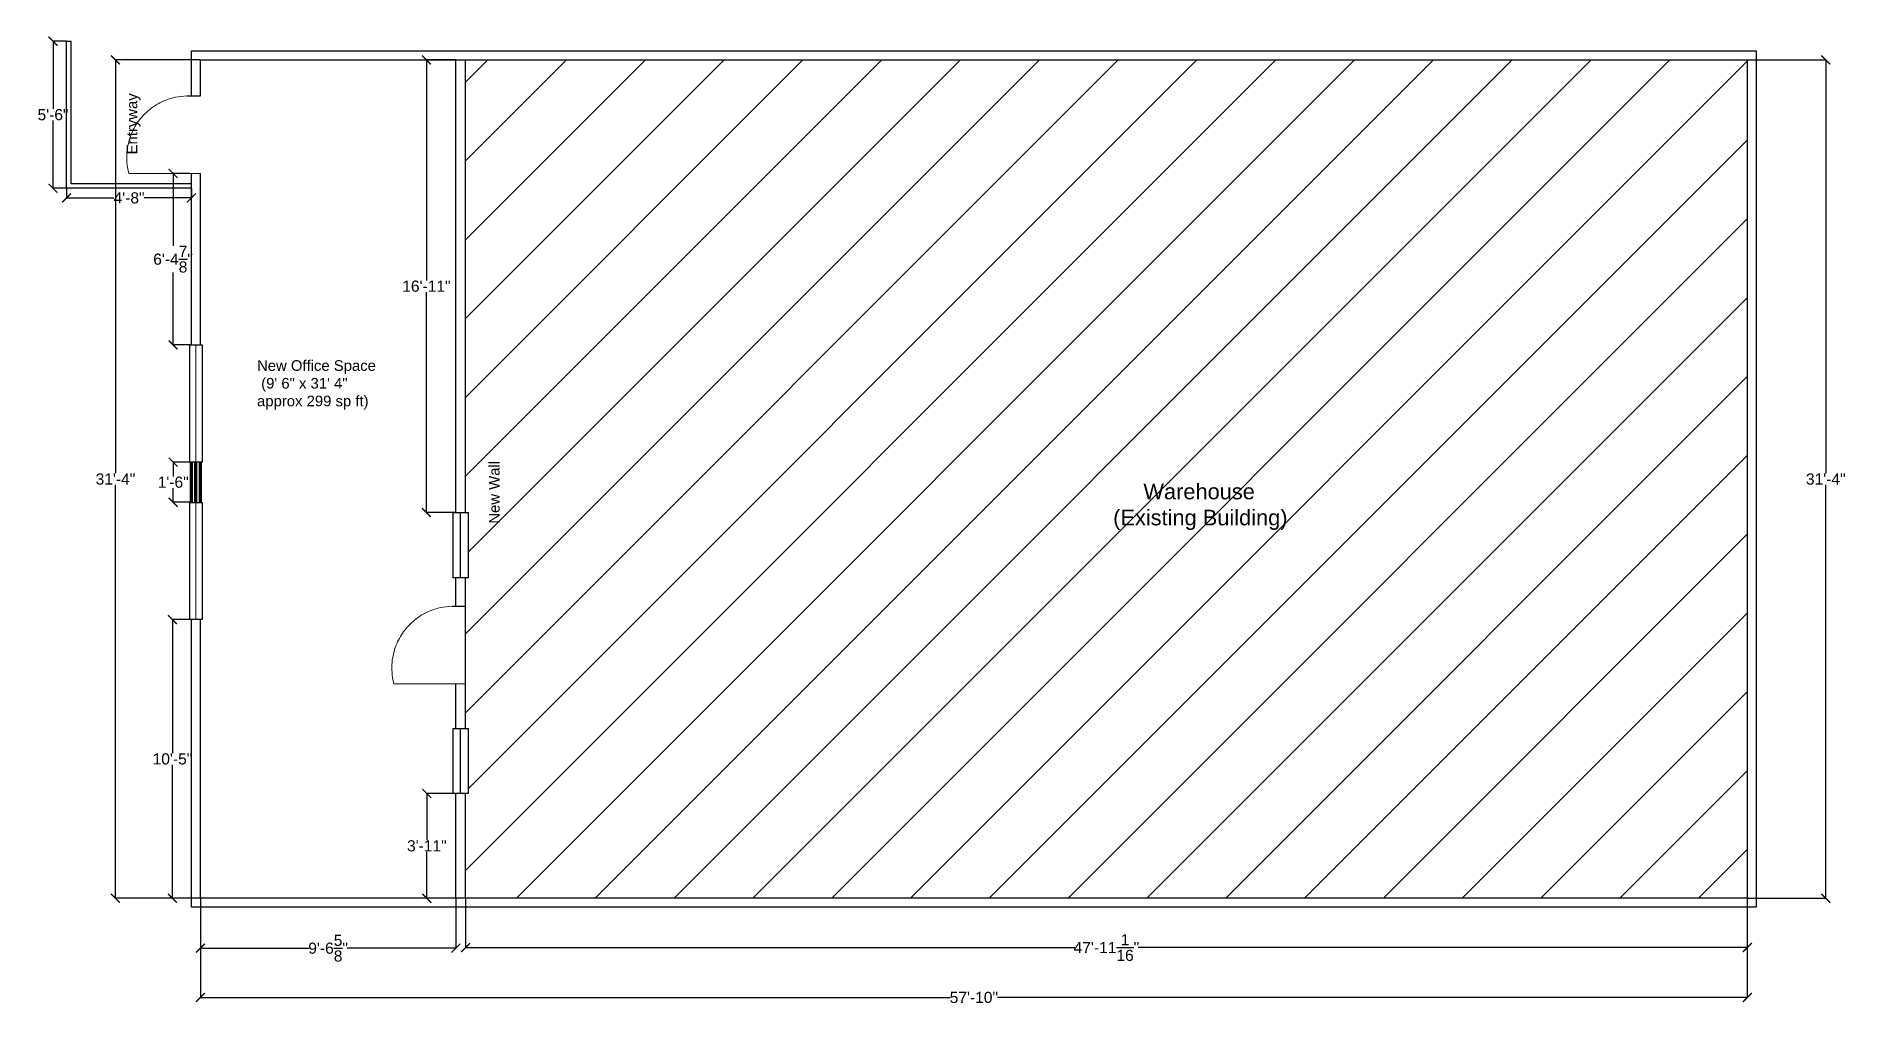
# Model space of a CAD drawing. Header units: inches. Extents: x -323 to 3091, y -1634 to 976.
# Drawn here: x -280 to 532, y -1613 to -1179 of the extents above; entities that cross this region are included whole.
import ezdxf

# ---------------------------------------------------------------- set-up
doc = ezdxf.new("R2010")
doc.units = ezdxf.units.IN
doc.header["$MEASUREMENT"] = 0
doc.layers.add('PDF2_Geometry', color=7, linetype='Continuous')
doc.layers.add('PDF2_Text', color=7, linetype='Continuous')
doc.styles.add('PDF Arial', font='arial.ttf')
doc.styles.get("Standard").update_dxf_attribs({"font": 'arial.ttf'})
doc.dimstyles.get("Standard").update_dxf_attribs({"dimtxt": 5, "dimasz": 0.18, "dimexe": 0.18, "dimexo": 0.0625, "dimgap": 0.09, "dimtad": 0, "dimtih": 1, "dimtoh": 1, "dimdec": 4, "dimzin": 0, "dimdsep": 46, "dimlunit": 4, "dimtxsty": 'Standard', "dimcen": 0.09, "dimadec": 0, "dimazin": 0, "dimtfac": 1, "dimtdec": 4, "dimtofl": 0, "dimtmove": 0, "dimatfit": 3, "dimfxl": 1, "dimtolj": 1, "dimtzin": 0, "dimarcsym": 0})

msp = doc.modelspace()

# ---------------------------------------------------------------- texts
at = {"layer": 'PDF2_Text', "char_height": 4.77071, "attachment_point": 7, "rotation": 90, "style": 'PDF Arial'}
for s, insert in [('Entryway', (-233.50342, -1231.52224)), ('New Wall', (-72.32382, -1397.12625))]:
    msp.add_mtext(s, dxfattribs=dict(at, insert=insert))
at = {"layer": 'PDF2_Text', "insert": (-181.23143, -1345.92618), "char_height": 4.7707095, "attachment_point": 7, "style": 'PDF Arial'}
msp.add_mtext('New Office Space\\P (9\' 6" x 31\' 4" \\Papprox 299 sp ft)', dxfattribs=at)
at = {"layer": 'PDF2_Text', "insert": (202.834, -1399.97486), "char_height": 7, "width": 84.0063511, "attachment_point": 7, "style": 'PDF Arial'}
msp.add_mtext('     Warehouse\\P(Existing Building)', dxfattribs=at)

# ---------------------------------------------------------------- blocks, each defined once
blk = doc.blocks.new('_ArchTick')
at = {"color": 0, "linetype": 'ByBlock', "const_width": 0.15}
blk.add_lwpolyline([(-0.5, -0.5), (0.5, 0.5)], dxfattribs=at)
blk = doc.blocks.new('*D144')
at = {"color": 0, "lineweight": -2, "transparency": 16777216}
for p, q in [((-206.65, -1565.19), (-206.65, -1609.79)), ((487.36, -1565.19), (487.36, -1609.79)), ((-206.65, -1609.61), (129.73, -1609.61)), ((487.36, -1609.61), (150.97, -1609.61))]:
    blk.add_line(p, q, dxfattribs=at)
at = {"layer": 'Defpoints', "color": 0, "transparency": 16777216}
for p in [(-206.65, -1565.13), (487.36, -1565.13), (-206.65, -1609.61)]:
    blk.add_point(p, dxfattribs=at)
at = {"color": 0, "lineweight": -2, "transparency": 16777216, "xscale": 4, "yscale": 4, "zscale": 4, "rotation": 180}
blk.add_blockref('_ArchTick', (-206.65, -1609.61), dxfattribs=at)
at = {"color": 0, "lineweight": -2, "transparency": 16777216, "xscale": 4, "yscale": 4, "zscale": 4}
blk.add_blockref('_ArchTick', (487.36, -1609.61), dxfattribs=at)
at = {"color": 1, "transparency": 16777216, "insert": (140.35, -1609.61), "char_height": 5, "attachment_point": 5}
blk.add_mtext('\\A1;57\'-10"', dxfattribs=at)
blk = doc.blocks.new('*D145')
at = {"color": 0, "lineweight": -2, "transparency": 16777216}
for p, q in [((487.42, -1189.12), (522.74, -1189.12)), ((522.56, -1189.12), (522.56, -1374.48)), ((522.56, -1565.13), (522.56, -1379.77)), ((487.42, -1565.13), (522.74, -1565.13))]:
    blk.add_line(p, q, dxfattribs=at)
at = {"layer": 'Defpoints', "color": 0, "transparency": 16777216}
for p in [(487.36, -1189.12), (522.56, -1189.12), (487.36, -1565.13)]:
    blk.add_point(p, dxfattribs=at)
at = {"color": 0, "lineweight": -2, "transparency": 16777216, "xscale": 4, "yscale": 4, "zscale": 4}
for p, rotation in [((522.56, -1189.12), 90), ((522.56, -1565.13), 270)]:
    blk.add_blockref('_ArchTick', p, dxfattribs=dict(at, rotation=rotation))
at = {"color": 1, "transparency": 16777216, "insert": (522.56, -1377.13), "char_height": 5, "attachment_point": 5}
blk.add_mtext('\\A1;31\'-4"', dxfattribs=at)
blk = doc.blocks.new('*D146')
at = {"color": 0, "lineweight": -2, "transparency": 16777216}
for p, q in [((-206.65, -1565.19), (-206.65, -1587.67)), ((-92.05, -1565.19), (-92.05, -1587.67)), ((-206.65, -1587.49), (-157.91, -1587.49)), ((-92.05, -1587.49), (-140.79, -1587.49))]:
    blk.add_line(p, q, dxfattribs=at)
at = {"layer": 'Defpoints', "color": 0, "transparency": 16777216}
for p in [(-206.65, -1565.13), (-92.05, -1565.13), (-206.65, -1587.49)]:
    blk.add_point(p, dxfattribs=at)
at = {"color": 0, "lineweight": -2, "transparency": 16777216, "xscale": 4, "yscale": 4, "zscale": 4, "rotation": 180}
blk.add_blockref('_ArchTick', (-206.65, -1587.49), dxfattribs=at)
at = {"color": 0, "lineweight": -2, "transparency": 16777216, "xscale": 4, "yscale": 4, "zscale": 4}
blk.add_blockref('_ArchTick', (-92.05, -1587.49), dxfattribs=at)
at = {"color": 1, "transparency": 16777216, "insert": (-149.35, -1587.49), "char_height": 5, "attachment_point": 5}
blk.add_mtext('\\A1;9\'-6{\\H1x;\\S5/8;}"', dxfattribs=at)
blk = doc.blocks.new('*D147')
at = {"color": 0, "lineweight": -2, "transparency": 16777216}
for p, q in [((-266.66, -1246.79), (-266.66, -1251.21)), ((-210.66, -1246.79), (-210.66, -1251.21)), ((-266.66, -1251.03), (-245.49, -1251.03)), ((-210.66, -1251.03), (-231.82, -1251.03))]:
    blk.add_line(p, q, dxfattribs=at)
at = {"layer": 'Defpoints', "color": 0, "transparency": 16777216}
for p in [(-266.66, -1246.72), (-210.66, -1246.72), (-266.66, -1251.03)]:
    blk.add_point(p, dxfattribs=at)
at = {"color": 0, "lineweight": -2, "transparency": 16777216, "xscale": 4, "yscale": 4, "zscale": 4, "rotation": 180}
blk.add_blockref('_ArchTick', (-266.66, -1251.03), dxfattribs=at)
at = {"color": 0, "lineweight": -2, "transparency": 16777216, "xscale": 4, "yscale": 4, "zscale": 4}
blk.add_blockref('_ArchTick', (-210.66, -1251.03), dxfattribs=at)
at = {"color": 1, "transparency": 16777216, "insert": (-238.66, -1251.03), "char_height": 5, "attachment_point": 5}
blk.add_mtext('\\A1;4\'-8"', dxfattribs=at)
blk = doc.blocks.new('*D148')
at = {"color": 0, "lineweight": -2, "transparency": 16777216}
for p, q in [((-266.72, -1180.72), (-272.95, -1180.72)), ((-272.77, -1180.72), (-272.77, -1211.08)), ((-272.77, -1246.72), (-272.77, -1216.36)), ((-266.72, -1246.72), (-272.95, -1246.72))]:
    blk.add_line(p, q, dxfattribs=at)
at = {"layer": 'Defpoints', "color": 0, "transparency": 16777216}
for p in [(-272.77, -1180.72), (-266.66, -1180.72), (-266.66, -1246.72)]:
    blk.add_point(p, dxfattribs=at)
at = {"color": 0, "lineweight": -2, "transparency": 16777216, "xscale": 4, "yscale": 4, "zscale": 4}
for p, rotation in [((-272.77, -1180.72), 90), ((-272.77, -1246.72), 270)]:
    blk.add_blockref('_ArchTick', p, dxfattribs=dict(at, rotation=rotation))
at = {"color": 1, "transparency": 16777216, "insert": (-272.77, -1213.72), "char_height": 5, "attachment_point": 5}
blk.add_mtext('\\A1;5\'-6"', dxfattribs=at)
blk = doc.blocks.new('*D128')
at = {"color": 0, "lineweight": -2, "transparency": 16777216}
for p, q in [((-208.75, -1440.15), (-219.37, -1440.15)), ((-219.19, -1440.15), (-219.19, -1500)), ((-219.19, -1565.13), (-219.19, -1505.28)), ((-206.72, -1565.13), (-219.37, -1565.13))]:
    blk.add_line(p, q, dxfattribs=at)
at = {"layer": 'Defpoints', "color": 0, "transparency": 16777216}
for p in [(-219.19, -1440.15), (-208.69, -1440.15), (-206.65, -1565.13)]:
    blk.add_point(p, dxfattribs=at)
at = {"color": 0, "lineweight": -2, "transparency": 16777216, "xscale": 4, "yscale": 4, "zscale": 4}
for p, rotation in [((-219.19, -1440.15), 90), ((-219.19, -1565.13), 270)]:
    blk.add_blockref('_ArchTick', p, dxfattribs=dict(at, rotation=rotation))
at = {"color": 1, "transparency": 16777216, "insert": (-219.19, -1502.64), "char_height": 5, "attachment_point": 5}
blk.add_mtext('\\A1;10\'-5"', dxfattribs=at)
blk = doc.blocks.new('*D149')
at = {"color": 0, "lineweight": -2, "transparency": 16777216}
for p, q in [((-210.72, -1369.52), (-219.04, -1369.52)), ((-218.86, -1369.52), (-218.86, -1375.9)), ((-210.72, -1387.55), (-219.04, -1387.55)), ((-218.86, -1387.55), (-218.86, -1381.18))]:
    blk.add_line(p, q, dxfattribs=at)
at = {"layer": 'Defpoints', "color": 0, "transparency": 16777216}
for p in [(-218.86, -1369.52), (-210.66, -1369.52), (-210.66, -1387.55)]:
    blk.add_point(p, dxfattribs=at)
at = {"color": 0, "lineweight": -2, "transparency": 16777216, "xscale": 4, "yscale": 4, "zscale": 4}
for p, rotation in [((-218.86, -1369.52), 90), ((-218.86, -1387.55), 270)]:
    blk.add_blockref('_ArchTick', p, dxfattribs=dict(at, rotation=rotation))
at = {"color": 1, "transparency": 16777216, "insert": (-218.86, -1378.54), "char_height": 5, "attachment_point": 5}
blk.add_mtext('\\A1;1\'-6"', dxfattribs=at)
blk = doc.blocks.new('*D129')
at = {"color": 0, "lineweight": -2, "transparency": 16777216}
for p, q in [((-206.72, -1189.12), (-244.94, -1189.12)), ((-244.76, -1189.12), (-244.76, -1374.48)), ((-244.76, -1565.13), (-244.76, -1379.77)), ((-210.72, -1565.13), (-244.94, -1565.13))]:
    blk.add_line(p, q, dxfattribs=at)
at = {"layer": 'Defpoints', "color": 0, "transparency": 16777216}
for p in [(-244.76, -1189.12), (-206.65, -1189.12), (-210.66, -1565.13)]:
    blk.add_point(p, dxfattribs=at)
at = {"color": 0, "lineweight": -2, "transparency": 16777216, "xscale": 4, "yscale": 4, "zscale": 4}
for p, rotation in [((-244.76, -1189.12), 90), ((-244.76, -1565.13), 270)]:
    blk.add_blockref('_ArchTick', p, dxfattribs=dict(at, rotation=rotation))
at = {"color": 1, "transparency": 16777216, "insert": (-244.76, -1377.13), "char_height": 5, "attachment_point": 5}
blk.add_mtext('\\A1;31\'-4"', dxfattribs=at)
blk = doc.blocks.new('*D150')
at = {"color": 0, "lineweight": -2, "transparency": 16777216}
for p, q in [((-211.46, -1240.05), (-219.09, -1240.05)), ((-218.91, -1240.05), (-218.91, -1272.5)), ((-218.91, -1316.93), (-218.91, -1284.47)), ((-211.46, -1316.93), (-219.09, -1316.93))]:
    blk.add_line(p, q, dxfattribs=at)
at = {"layer": 'Defpoints', "color": 0, "transparency": 16777216}
for p in [(-218.91, -1240.05), (-211.4, -1240.05), (-211.4, -1316.93)]:
    blk.add_point(p, dxfattribs=at)
at = {"color": 0, "lineweight": -2, "transparency": 16777216, "xscale": 4, "yscale": 4, "zscale": 4}
for p, rotation in [((-218.91, -1240.05), 90), ((-218.91, -1316.93), 270)]:
    blk.add_blockref('_ArchTick', p, dxfattribs=dict(at, rotation=rotation))
at = {"color": 1, "transparency": 16777216, "insert": (-218.91, -1278.49), "char_height": 5, "attachment_point": 5}
blk.add_mtext('\\A1;6\'-4{\\H1x;\\S7/8;}"', dxfattribs=at)
blk = doc.blocks.new('*D130')
at = {"color": 0, "lineweight": -2, "transparency": 16777216}
for p, q in [((-92.12, -1518.13), (-105.23, -1518.13)), ((-105.05, -1518.13), (-105.05, -1538.99)), ((-105.05, -1565.13), (-105.05, -1544.28)), ((-92.12, -1565.13), (-105.23, -1565.13))]:
    blk.add_line(p, q, dxfattribs=at)
at = {"layer": 'Defpoints', "color": 0, "transparency": 16777216}
for p in [(-105.05, -1518.13), (-92.05, -1518.13), (-92.05, -1565.13)]:
    blk.add_point(p, dxfattribs=at)
at = {"color": 0, "lineweight": -2, "transparency": 16777216, "xscale": 4, "yscale": 4, "zscale": 4}
for p, rotation in [((-105.05, -1518.13), 90), ((-105.05, -1565.13), 270)]:
    blk.add_blockref('_ArchTick', p, dxfattribs=dict(at, rotation=rotation))
at = {"color": 1, "transparency": 16777216, "insert": (-105.05, -1541.63), "char_height": 5, "attachment_point": 5}
blk.add_mtext('\\A1;3\'-11"', dxfattribs=at)
blk = doc.blocks.new('*D151')
at = {"color": 0, "lineweight": -2, "transparency": 16777216}
for p, q in [((-92.12, -1189.12), (-105.43, -1189.12)), ((-105.25, -1189.12), (-105.25, -1287.99)), ((-105.25, -1392.15), (-105.25, -1293.28)), ((-92.12, -1392.15), (-105.43, -1392.15))]:
    blk.add_line(p, q, dxfattribs=at)
at = {"layer": 'Defpoints', "color": 0, "transparency": 16777216}
for p in [(-92.05, -1189.12), (-105.25, -1392.15), (-92.05, -1392.15)]:
    blk.add_point(p, dxfattribs=at)
at = {"color": 0, "lineweight": -2, "transparency": 16777216, "xscale": 4, "yscale": 4, "zscale": 4}
for p, rotation in [((-105.25, -1189.12), 90), ((-105.25, -1392.15), 270)]:
    blk.add_blockref('_ArchTick', p, dxfattribs=dict(at, rotation=rotation))
at = {"color": 1, "transparency": 16777216, "insert": (-105.25, -1290.63), "char_height": 5, "attachment_point": 5}
blk.add_mtext('\\A1;16\'-11"', dxfattribs=at)
blk = doc.blocks.new('*D152')
at = {"color": 0, "lineweight": -2, "transparency": 16777216}
for p, q in [((-87.69, -1565.19), (-87.69, -1587.41)), ((487.36, -1565.19), (487.36, -1587.41)), ((-87.69, -1587.23), (185.6, -1587.23)), ((487.36, -1587.23), (214.07, -1587.23))]:
    blk.add_line(p, q, dxfattribs=at)
at = {"layer": 'Defpoints', "color": 0, "transparency": 16777216}
for p in [(-87.69, -1565.13), (487.36, -1565.13), (487.36, -1587.23)]:
    blk.add_point(p, dxfattribs=at)
at = {"color": 0, "lineweight": -2, "transparency": 16777216, "xscale": 4, "yscale": 4, "zscale": 4, "rotation": 180}
blk.add_blockref('_ArchTick', (-87.69, -1587.23), dxfattribs=at)
at = {"color": 0, "lineweight": -2, "transparency": 16777216, "xscale": 4, "yscale": 4, "zscale": 4}
blk.add_blockref('_ArchTick', (487.36, -1587.23), dxfattribs=at)
at = {"color": 1, "transparency": 16777216, "insert": (199.83, -1587.23), "char_height": 5, "attachment_point": 5}
blk.add_mtext('\\A1;47\'-11{\\H1x;\\S1/16;}"', dxfattribs=at)

# ---------------------------------------------------------------- dimensions: what is measured, and where the dimension line sits
at = {"color": 3}
for base, p1, p2, angle, picture, middle in [((-272.77444, -1180.72115), (-266.65676, -1246.72275), (-266.65676, -1180.72115), 90, '*D148', (-272.77444, -1213.72195)), ((-244.75813, -1189.1214), (-210.65527, -1565.1303), (-206.65483, -1189.1214), 90, '*D129', (-244.75813, -1377.12585)), ((-105.25389, -1392.14819), (-92.05253, -1189.12137), (-92.05253, -1392.14819), 90, '*D151', (-105.25389, -1290.63478)), ((-218.90512, -1240.04804), (-211.39601, -1316.92607), (-211.39601, -1240.04804), 90, '*D150', (-218.90512, -1278.48705)), ((-266.65676, -1251.0307), (-210.65525, -1246.72275), (-266.65676, -1246.72275), 180, '*D147', (-238.65601, -1251.0307)), ((-218.85672, -1369.52474), (-210.65527, -1387.55278), (-210.65527, -1369.52474), 90, '*D149', (-218.85672, -1378.53876)), ((-219.19346, -1440.15144), (-206.65483, -1565.1303), (-208.69193, -1440.15144), 90, '*D128', (-219.19346, -1502.64087)), ((-105.05122, -1518.13179), (-92.05253, -1565.1303), (-92.05253, -1518.13179), 90, '*D130', (-105.05122, -1541.63104)), ((-206.65483, -1609.6083), (487.36175, -1565.1303), (-206.65483, -1565.1303), 180, '*D144', (140.35346, -1609.6083)), ((-206.65483, -1587.49055), (-92.05253, -1565.1303), (-206.65483, -1565.1303), 180, '*D146', (-149.35368, -1587.49055)), ((487.36175, -1587.23072), (-87.69355, -1565.1303), (487.36175, -1565.1303), 180, '*D152', (199.8341, -1587.23072))]:
    dim = msp.add_linear_dim(base=base, p1=p1, p2=p2, angle=angle, dimstyle='Standard', override={"dimasz": 4, "dimblk1": 'ArchTick', "dimblk2": 'ArchTick', "dimsah": 1, "dimclrt": 1}, dxfattribs=at)
    dim.commit()
    dim.dimension.update_dxf_attribs({"geometry": picture, "text_midpoint": middle})
dim = msp.add_linear_dim(base=(522.55773, -1189.1214), p1=(487.36175, -1565.1303), p2=(487.36175, -1189.1214), angle=90, dimstyle='Standard', override={"dimasz": 4, "dimblk1": 'ArchTick', "dimblk2": 'ArchTick', "dimsah": 1, "dimclrt": 1}, dxfattribs=at)
dim.commit()
dim.dimension.update_dxf_attribs({"geometry": '*D145', "text_midpoint": (522.55773, -1377.12585), "dimtype": 160})

# ---------------------------------------------------------------- hatches: boundary and pattern name
h = msp.add_hatch()
h.set_pattern_fill('ANSI31', color=256, scale=200)
h.set_pattern_definition([(45, (35.517, -1217.284), (-17.6777, 17.6777), [])])
h.paths.add_polyline_path([(-87.69355, -1189.1214), (-87.69355, -1392.14819), (-86.45771, -1392.14819), (-86.45771, -1421.36937), (-87.69355, -1421.36937), (-87.69355, -1434.18519), (-87.69355, -1468.92204), (-87.69355, -1488.91061), (-86.45771, -1488.91061), (-86.45771, -1518.13179), (-87.69355, -1518.13179), (-87.69355, -1565.1303), (487.36175, -1565.1303), (487.36175, -1189.1214)])
h.paths.add_polyline_path([(200.49192, -1401.73919), (282.25726, -1401.73919), (282.25726, -1375.52818), (200.49192, -1375.52818)], flags=24)
h.paths.add_polyline_path([(-69.7969, -1398.82659), (-69.7969, -1368.2986), (-79.62795, -1368.2986), (-79.62795, -1398.82659)], flags=24)

# ---------------------------------------------------------------- linework, layer by layer
for p, q in [((-266.65676, -1180.72115), (-264.65655, -1180.72115)), ((-212.71991, -1205.27796), (-206.65483, -1205.27796)), ((-93.75864, -1434.15196), (-87.69355, -1434.15196)), ((-87.69355, -1468.92204), (-87.69355, -1434.18519))]:
    msp.add_line(p, q)
at = {"color": 5}
for p, q in [((-89.88949, -1421.36967), (-89.88949, -1392.14819)), ((-89.88949, -1518.13208), (-89.88949, -1488.91061))]:
    msp.add_line(p, q, dxfattribs=at)
for points in [[(-211.39601, -1369.52474), (-211.39601, -1316.92607), (-205.84032, -1316.92607), (-205.84032, -1369.52474)], [(-211.396, -1440.15144), (-211.396, -1387.55278), (-205.84031, -1387.55278), (-205.84031, -1440.15144)], [(-93.32126, -1421.36937), (-93.32126, -1392.14819), (-86.45771, -1392.14819), (-86.45771, -1421.36937)], [(-93.32126, -1518.13179), (-93.32126, -1488.91061), (-86.45771, -1488.91061), (-86.45771, -1518.13179)]]:
    msp.add_lwpolyline(points, close=True, dxfattribs=at)
at = {"layer": 'PDF2_Geometry'}
for points in [[(-210.65525, -1246.72275), (-266.65676, -1246.72275), (-266.65676, -1180.72115)], [(-210.65525, -1244.72253), (-264.65655, -1244.72253), (-264.65655, -1180.72115)], [(-210.65527, -1205.27796), (-210.65527, -1185.12096), (491.36219, -1185.12096), (491.36219, -1569.13074), (-210.65527, -1569.13074), (-210.65527, -1440.15144)], [(-206.65483, -1205.27796), (-206.65483, -1189.1214), (487.36175, -1189.1214), (487.36175, -1565.1303), (-206.65483, -1565.1303), (-206.65483, -1440.15144)], [(-92.05253, -1392.14819), (-92.05253, -1189.12137)], [(-87.69355, -1392.14819), (-87.69355, -1189.12137)], [(-210.65527, -1316.92607), (-210.65527, -1240.04804)], [(-206.65483, -1316.92607), (-206.65483, -1240.04804)], [(-92.05253, -1434.18519), (-92.05253, -1421.36937)], [(-87.69355, -1434.18519), (-87.69355, -1421.36937)], [(-92.05253, -1488.72281), (-92.05253, -1468.92204)], [(-87.69355, -1488.72281), (-87.69355, -1468.92204)], [(-92.05253, -1565.1303), (-92.05253, -1518.13179)], [(-87.69355, -1565.1303), (-87.69355, -1518.13179)]]:
    msp.add_lwpolyline(points, dxfattribs=at)
at = {"layer": 'PDF2_Geometry', "lineweight": 20}
for points in [[(-212.71991, -1205.27796), (-214.10508, -1205.34442), (-215.41046, -1205.47058), (-216.64711, -1205.64904), (-217.82423, -1205.87243), (-218.94795, -1206.13582), (-220.02381, -1206.43552), (-221.05608, -1206.76784), (-222.04847, -1207.13031), (-223.00403, -1207.52109), (-223.92461, -1207.93771), (-224.81205, -1208.37896), (-225.66942, -1208.8442), (-226.49672, -1209.33098), (-227.29517, -1209.8393), (-228.06723, -1210.36854), (-228.8129, -1210.91686), (-229.5328, -1211.48488), (-230.22814, -1212.07197), (-230.89955, -1212.67691), (-231.54642, -1213.29969), (-232.17057, -1213.94032), (-232.77079, -1214.59818), (-233.34891, -1215.27328), (-233.90372, -1215.96622), (-234.43643, -1216.67577), (-234.94582, -1217.40256), (-235.4325, -1218.14596), (-235.89647, -1218.90721), (-236.33712, -1219.68569), (-236.75445, -1220.48202), (-237.14846, -1221.29619), (-237.51792, -1222.12883), (-237.86222, -1222.98054), (-238.18135, -1223.85072), (-238.4741, -1224.7412), (-238.73984, -1225.65199), (-238.97674, -1226.58371), (-239.18479, -1227.53819), (-239.36154, -1228.51606), (-239.50576, -1229.51855), (-239.61501, -1230.54688), (-239.68742, -1231.60352), (-239.71934, -1232.69032), (-239.70768, -1233.81035), (-239.64876, -1234.96607), (-239.53645, -1236.16179), (-239.36461, -1237.40243), (-239.12403, -1238.69477), (-238.80305, -1240.04804), (-206.65483, -1240.04804)], [(-93.75864, -1434.15196), (-95.14381, -1434.21842), (-96.44919, -1434.34458), (-97.68584, -1434.52304), (-98.86295, -1434.74643), (-99.98668, -1435.00982), (-101.06253, -1435.30952), (-102.09481, -1435.64184), (-103.0872, -1436.00431), (-104.04276, -1436.39509), (-104.96334, -1436.81171), (-105.85078, -1437.25296), (-106.70815, -1437.7182), (-107.53545, -1438.20498), (-108.3339, -1438.7133), (-109.10596, -1439.24254), (-109.85163, -1439.79086), (-110.57152, -1440.35888), (-111.26687, -1440.94597), (-111.93828, -1441.55091), (-112.58514, -1442.17369), (-113.2093, -1442.81432), (-113.80951, -1443.47218), (-114.38764, -1444.14728), (-114.94244, -1444.84022), (-115.47515, -1445.54977), (-115.98454, -1446.27656), (-116.47122, -1447.01996), (-116.9352, -1447.78121), (-117.37585, -1448.55969), (-117.79318, -1449.35602), (-118.18719, -1450.17019), (-118.55665, -1451.00283), (-118.90094, -1451.85454), (-119.22008, -1452.72472), (-119.51282, -1453.6152), (-119.77856, -1454.52599), (-120.01546, -1455.45771), (-120.22351, -1456.41219), (-120.40026, -1457.39006), (-120.54449, -1458.39255), (-120.65373, -1459.42088), (-120.72615, -1460.47752), (-120.75806, -1461.56432), (-120.7464, -1462.68435), (-120.68749, -1463.84007), (-120.57517, -1465.03579), (-120.40333, -1466.27643), (-120.16275, -1467.56877), (-119.84178, -1468.92204), (-87.69355, -1468.92204)]]:
    msp.add_lwpolyline(points, dxfattribs=at)
at = {"layer": 'PDF2_Geometry', "color": 5, "lineweight": 18}
for points in [[(-208.65505, -1369.52474), (-208.65505, -1316.92607)], [(-208.65504, -1440.15144), (-208.65504, -1387.55278)]]:
    msp.add_lwpolyline(points, dxfattribs=at)
at = {"layer": 'PDF2_Geometry', "lineweight": 120}
for points in [[(-210.65527, -1387.55278), (-210.65527, -1369.52474)], [(-208.65505, -1387.55278), (-208.65505, -1369.52474)], [(-206.65483, -1387.55278), (-206.65483, -1369.52474)]]:
    msp.add_lwpolyline(points, dxfattribs=at)

msp.set_redraw_order([(e.dxf.handle, doc.entitydb.next_handle()) for e in msp.query("TEXT MTEXT ATTDEF DIMENSION ARC_DIMENSION")])  # texts and dimensions are drawn at this point

doc.saveas('drawing.dxf')
